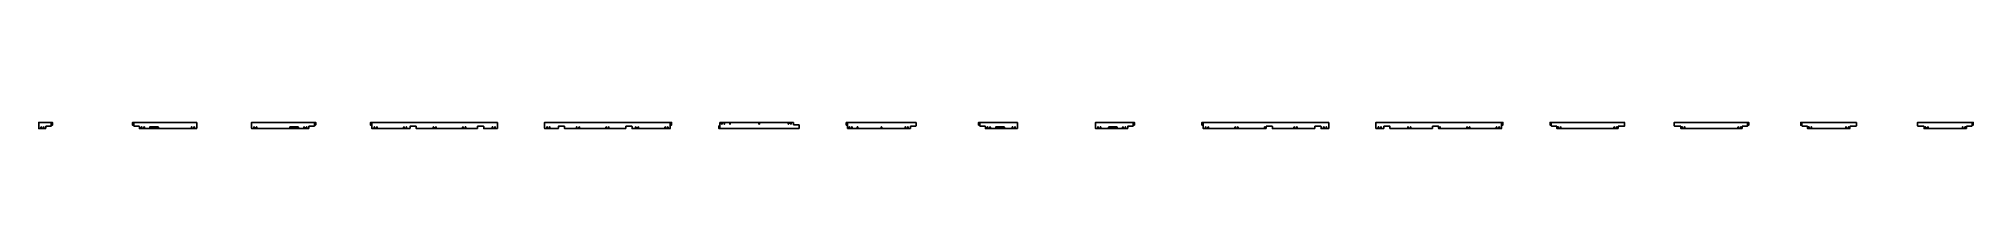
# Model space of a CAD drawing. Header units: inches. Extents: x -1146 to 223752, y 26431 to 27942.
# Drawn here: x 110322 to 141112, y 26611 to 26711 of the extents above; entities that cross this region are included whole.
import ezdxf

# ---------------------------------------------------------------- set-up
doc = ezdxf.new("R2010")
doc.units = ezdxf.units.IN
doc.header["$LTSCALE"] = 0.194989
doc.linetypes.add('CENTER', pattern=[50.8, 31.75, -6.35, 6.35, -6.35])
doc.layers.add('可见 (ISO)', color=7, linetype='Continuous', lineweight=25)
doc.layers.add('折弯线', color=1, linetype='CENTER')

msp = doc.modelspace()

# ---------------------------------------------------------------- linework, layer by layer
at = {"layer": '可见 (ISO)'}
for p, q in [((110322, 26706), (110322, 26616)), ((110521, 26711), (110327, 26711)), ((110327, 26611), (110429, 26611)), ((110357, 26636), (110357, 26631)), ((110366, 26631), (110366, 26636)), ((110397, 26636), (110397, 26631)), ((110406, 26631), (110406, 26636)), ((110434, 26645), (110434, 26616)), ((110517, 26650), (110439, 26650)), ((110521, 26711), (110522, 26711)), ((110521, 26666), (110521, 26666)), ((110521, 26666), (110521, 26665)), ((110522, 26666), (110521, 26666)), ((110521, 26665), (110522, 26665)), ((110537, 26711), (110522, 26711)), ((110522, 26666), (110537, 26666)), ((110522, 26655), (110522, 26665)), ((110542, 26671), (110542, 26706)), ((111816, 26671), (111816, 26706)), ((111821, 26711), (111835, 26711)), ((111835, 26666), (111821, 26666)), ((111836, 26711), (111835, 26711)), ((111835, 26666), (111836, 26666)), ((111836, 26711), (112280, 26711)), ((111836, 26666), (111837, 26666)), ((111836, 26655), (111836, 26665)), ((111837, 26665), (111836, 26665)), ((111837, 26666), (111837, 26665)), ((111841, 26650), (111919, 26650)), ((111924, 26645), (111924, 26616)), ((112280, 26611), (111929, 26611)), ((111955, 26631), (111955, 26636)), ((111964, 26636), (111964, 26631)), ((111995, 26631), (111995, 26636)), ((112004, 26636), (112004, 26631)), ((112093, 26638), (112223, 26638)), ((112223, 26628), (112093, 26628)), ((112280, 26711), (112691, 26711)), ((112280, 26611), (112691, 26611)), ((112691, 26711), (112831, 26711)), ((112831, 26611), (112691, 26611)), ((112751, 26631), (112751, 26636)), ((112760, 26636), (112760, 26631)), ((112791, 26631), (112791, 26636)), ((112800, 26636), (112800, 26631)), ((112836, 26706), (112836, 26616)), ((113710, 26706), (113710, 26616)), ((113854, 26711), (113715, 26711)), ((113715, 26611), (113854, 26611)), ((113745, 26636), (113745, 26631)), ((113754, 26631), (113754, 26636)), ((113785, 26636), (113785, 26631)), ((113794, 26631), (113794, 26636)), ((114265, 26711), (113854, 26711)), ((114265, 26611), (113854, 26611)), ((114709, 26711), (114265, 26711)), ((114265, 26611), (114617, 26611)), ((114452, 26638), (114322, 26638)), ((114322, 26628), (114452, 26628)), ((114541, 26636), (114541, 26631)), ((114550, 26631), (114550, 26636)), ((114581, 26636), (114581, 26631)), ((114590, 26631), (114590, 26636)), ((114622, 26645), (114622, 26616)), ((114705, 26650), (114627, 26650)), ((114709, 26711), (114710, 26711)), ((114709, 26666), (114709, 26666)), ((114709, 26666), (114709, 26665)), ((114710, 26666), (114709, 26666)), ((114709, 26665), (114710, 26665)), ((114725, 26711), (114710, 26711)), ((114710, 26666), (114725, 26666)), ((114710, 26655), (114710, 26665)), ((114730, 26671), (114730, 26706)), ((115604, 26671), (115604, 26706)), ((115609, 26711), (115623, 26711)), ((115623, 26666), (115609, 26666)), ((115624, 26711), (115623, 26711)), ((115623, 26666), (115624, 26666)), ((115624, 26711), (115745, 26711)), ((115624, 26666), (115625, 26666)), ((115624, 26616), (115624, 26665)), ((115625, 26665), (115624, 26665)), ((115625, 26666), (115625, 26665)), ((115745, 26611), (115629, 26611)), ((115659, 26631), (115659, 26636)), ((115668, 26636), (115668, 26631)), ((115699, 26631), (115699, 26636)), ((115708, 26636), (115708, 26631)), ((115745, 26711), (116049, 26711)), ((115745, 26611), (116049, 26611)), ((116049, 26711), (116377, 26711)), ((116227, 26611), (116049, 26611)), ((116129, 26631), (116129, 26636)), ((116138, 26636), (116138, 26631)), ((116169, 26631), (116169, 26636)), ((116178, 26636), (116178, 26631)), ((116232, 26616), (116232, 26645)), ((116237, 26650), (116325, 26650)), ((116330, 26645), (116330, 26616)), ((116377, 26611), (116335, 26611)), ((116377, 26711), (116538, 26711)), ((116377, 26611), (116538, 26611)), ((116538, 26711), (116723, 26711)), ((116723, 26611), (116538, 26611)), ((116599, 26631), (116599, 26636)), ((116608, 26636), (116608, 26631)), ((116639, 26631), (116639, 26636)), ((116648, 26636), (116648, 26631)), ((116723, 26711), (117004, 26711)), ((116723, 26611), (117004, 26611)), ((117004, 26711), (117619, 26711)), ((117301, 26611), (117004, 26611)), ((117069, 26631), (117069, 26636)), ((117078, 26636), (117078, 26631)), ((117109, 26631), (117109, 26636)), ((117118, 26636), (117118, 26631)), ((117306, 26616), (117306, 26645)), ((117311, 26650), (117399, 26650)), ((117404, 26645), (117404, 26616)), ((117619, 26611), (117409, 26611)), ((117539, 26631), (117539, 26636)), ((117548, 26636), (117548, 26631)), ((117579, 26631), (117579, 26636)), ((117588, 26636), (117588, 26631)), ((117624, 26706), (117624, 26616)), ((118374, 26706), (118374, 26616)), ((118994, 26711), (118379, 26711)), ((118379, 26611), (118588, 26611)), ((118409, 26636), (118409, 26631)), ((118418, 26631), (118418, 26636)), ((118449, 26636), (118449, 26631)), ((118458, 26631), (118458, 26636)), ((118593, 26645), (118593, 26616)), ((118686, 26650), (118598, 26650)), ((118691, 26616), (118691, 26645)), ((118696, 26611), (118994, 26611)), ((118879, 26636), (118879, 26631)), ((118888, 26631), (118888, 26636)), ((118919, 26636), (118919, 26631)), ((118928, 26631), (118928, 26636)), ((119275, 26711), (118994, 26711)), ((119275, 26611), (118994, 26611)), ((119459, 26711), (119275, 26711)), ((119275, 26611), (119459, 26611)), ((119349, 26636), (119349, 26631)), ((119358, 26631), (119358, 26636)), ((119389, 26636), (119389, 26631)), ((119398, 26631), (119398, 26636)), ((119620, 26711), (119459, 26711)), ((119620, 26611), (119459, 26611)), ((119949, 26711), (119620, 26711)), ((119620, 26611), (119662, 26611)), ((119667, 26645), (119667, 26616)), ((119760, 26650), (119672, 26650)), ((119765, 26616), (119765, 26645)), ((119770, 26611), (119949, 26611)), ((119819, 26636), (119819, 26631)), ((119828, 26631), (119828, 26636)), ((119859, 26636), (119859, 26631)), ((119868, 26631), (119868, 26636)), ((120253, 26711), (119949, 26711)), ((120253, 26611), (119949, 26611)), ((120373, 26711), (120253, 26711)), ((120253, 26611), (120369, 26611)), ((120289, 26636), (120289, 26631)), ((120298, 26631), (120298, 26636)), ((120329, 26636), (120329, 26631)), ((120338, 26631), (120338, 26636)), ((120373, 26711), (120374, 26711)), ((120373, 26666), (120373, 26666)), ((120373, 26666), (120373, 26665)), ((120374, 26666), (120373, 26666)), ((120373, 26665), (120374, 26665)), ((120389, 26711), (120374, 26711)), ((120374, 26666), (120389, 26666)), ((120374, 26616), (120374, 26665)), ((120394, 26671), (120394, 26706)), ((125280, 26671), (125280, 26706)), ((125285, 26711), (125299, 26711)), ((125299, 26666), (125285, 26666)), ((125300, 26711), (125299, 26711)), ((125299, 26666), (125300, 26666)), ((125300, 26711), (125895, 26711)), ((125300, 26666), (125301, 26666)), ((125300, 26655), (125300, 26665)), ((125301, 26665), (125300, 26665)), ((125301, 26666), (125301, 26665)), ((125305, 26650), (125383, 26650)), ((125388, 26645), (125388, 26616)), ((125895, 26611), (125393, 26611)), ((125419, 26631), (125419, 26636)), ((125428, 26636), (125428, 26631)), ((125459, 26631), (125459, 26636)), ((125468, 26636), (125468, 26631)), ((125557, 26638), (125687, 26638)), ((125687, 26628), (125557, 26628)), ((125815, 26631), (125815, 26636)), ((125824, 26636), (125824, 26631)), ((125855, 26631), (125855, 26636)), ((125864, 26636), (125864, 26631)), ((125900, 26706), (125900, 26616)), ((127141, 26706), (127141, 26616)), ((127740, 26711), (127146, 26711)), ((127146, 26611), (127648, 26611)), ((127176, 26636), (127176, 26631)), ((127185, 26631), (127185, 26636)), ((127216, 26636), (127216, 26631)), ((127225, 26631), (127225, 26636)), ((127483, 26638), (127353, 26638)), ((127353, 26628), (127483, 26628)), ((127572, 26636), (127572, 26631)), ((127581, 26631), (127581, 26636)), ((127612, 26636), (127612, 26631)), ((127621, 26631), (127621, 26636)), ((127653, 26645), (127653, 26616)), ((127736, 26650), (127658, 26650)), ((127740, 26711), (127741, 26711)), ((127740, 26666), (127740, 26666)), ((127740, 26666), (127740, 26665)), ((127741, 26666), (127740, 26666)), ((127740, 26665), (127741, 26665)), ((127756, 26711), (127741, 26711)), ((127741, 26666), (127756, 26666)), ((127741, 26655), (127741, 26665)), ((127761, 26671), (127761, 26706)), ((128835, 26671), (128835, 26706)), ((128840, 26711), (128854, 26711)), ((128854, 26666), (128840, 26666)), ((128856, 26711), (128854, 26711)), ((128854, 26666), (128856, 26666)), ((128855, 26616), (128855, 26665)), ((128856, 26665), (128855, 26665)), ((128856, 26711), (128982, 26711)), ((128856, 26666), (128856, 26666)), ((128856, 26666), (128856, 26665)), ((128982, 26611), (128860, 26611)), ((128890, 26631), (128890, 26636)), ((128899, 26636), (128899, 26631)), ((128930, 26631), (128930, 26636)), ((128939, 26636), (128939, 26631)), ((128982, 26711), (129294, 26711)), ((128982, 26611), (129294, 26611)), ((129294, 26711), (129464, 26711)), ((129464, 26611), (129294, 26611)), ((129360, 26631), (129360, 26636)), ((129369, 26636), (129369, 26631)), ((129400, 26631), (129400, 26636)), ((129409, 26636), (129409, 26631)), ((129464, 26711), (129773, 26711)), ((129464, 26611), (129773, 26611)), ((129773, 26711), (130000, 26711)), ((129853, 26611), (129773, 26611)), ((129830, 26631), (129830, 26636)), ((129839, 26636), (129839, 26631)), ((129858, 26616), (129858, 26645)), ((129863, 26650), (129951, 26650)), ((129956, 26645), (129956, 26616)), ((130000, 26611), (129961, 26611)), ((130000, 26711), (130252, 26711)), ((130000, 26611), (130252, 26611)), ((130252, 26711), (130394, 26711)), ((130394, 26611), (130252, 26611)), ((130300, 26631), (130300, 26636)), ((130309, 26636), (130309, 26631)), ((130340, 26631), (130340, 26636)), ((130349, 26636), (130349, 26631)), ((130394, 26711), (130580, 26711)), ((130394, 26611), (130580, 26611)), ((130580, 26711), (130850, 26711)), ((130627, 26611), (130580, 26611)), ((130632, 26616), (130632, 26645)), ((130637, 26650), (130725, 26650)), ((130730, 26645), (130730, 26616)), ((130850, 26611), (130735, 26611)), ((130770, 26631), (130770, 26636)), ((130779, 26636), (130779, 26631)), ((130810, 26631), (130810, 26636)), ((130819, 26636), (130819, 26631)), ((130855, 26706), (130855, 26616)), ((131605, 26706), (131605, 26616)), ((131880, 26711), (131610, 26711)), ((131610, 26611), (131725, 26611)), ((131640, 26636), (131640, 26631)), ((131649, 26631), (131649, 26636)), ((131680, 26636), (131680, 26631)), ((131689, 26631), (131689, 26636)), ((131730, 26645), (131730, 26616)), ((131823, 26650), (131735, 26650)), ((131828, 26616), (131828, 26645)), ((131833, 26611), (131880, 26611)), ((132066, 26711), (131880, 26711)), ((132066, 26611), (131880, 26611)), ((132208, 26711), (132066, 26711)), ((132066, 26611), (132208, 26611)), ((132110, 26636), (132110, 26631)), ((132119, 26631), (132119, 26636)), ((132150, 26636), (132150, 26631)), ((132159, 26631), (132159, 26636)), ((132460, 26711), (132208, 26711)), ((132460, 26611), (132208, 26611)), ((132687, 26711), (132460, 26711)), ((132460, 26611), (132499, 26611)), ((132504, 26645), (132504, 26616)), ((132597, 26650), (132509, 26650)), ((132602, 26616), (132602, 26645)), ((132607, 26611), (132687, 26611)), ((132620, 26636), (132620, 26631)), ((132629, 26631), (132629, 26636)), ((132996, 26711), (132687, 26711)), ((132996, 26611), (132687, 26611)), ((133166, 26711), (132996, 26711)), ((132996, 26611), (133166, 26611)), ((133050, 26636), (133050, 26631)), ((133059, 26631), (133059, 26636)), ((133090, 26636), (133090, 26631)), ((133099, 26631), (133099, 26636)), ((133478, 26711), (133166, 26711)), ((133478, 26611), (133166, 26611)), ((133604, 26711), (133478, 26711)), ((133478, 26611), (133600, 26611)), ((133520, 26636), (133520, 26631)), ((133529, 26631), (133529, 26636)), ((133560, 26636), (133560, 26631)), ((133569, 26631), (133569, 26636)), ((133604, 26711), (133606, 26711)), ((133604, 26666), (133604, 26666)), ((133604, 26666), (133604, 26665)), ((133606, 26666), (133604, 26666)), ((133604, 26665), (133605, 26665)), ((133605, 26616), (133605, 26665)), ((133620, 26711), (133606, 26711)), ((133606, 26666), (133620, 26666)), ((133625, 26671), (133625, 26706)), ((134375, 26671), (134375, 26706)), ((134380, 26711), (134394, 26711)), ((134394, 26666), (134380, 26666)), ((134396, 26711), (134394, 26711)), ((134394, 26666), (134396, 26666)), ((134395, 26655), (134395, 26665)), ((134396, 26665), (134395, 26665)), ((134396, 26711), (134651, 26711)), ((134396, 26666), (134396, 26666)), ((134396, 26666), (134396, 26665)), ((134400, 26650), (134478, 26650)), ((134483, 26645), (134483, 26616)), ((134651, 26611), (134488, 26611)), ((134500, 26631), (134500, 26636)), ((134509, 26636), (134509, 26631)), ((134540, 26631), (134540, 26636)), ((134549, 26636), (134549, 26631)), ((134651, 26711), (135305, 26711)), ((134651, 26611), (135305, 26611)), ((135305, 26711), (135557, 26711)), ((135454, 26611), (135305, 26611)), ((135392, 26631), (135392, 26636)), ((135401, 26636), (135401, 26631)), ((135432, 26631), (135432, 26636)), ((135441, 26636), (135441, 26631)), ((135459, 26616), (135459, 26645)), ((135464, 26650), (135557, 26650)), ((135562, 26706), (135562, 26655)), ((136353, 26706), (136353, 26655)), ((136610, 26711), (136358, 26711)), ((136451, 26650), (136358, 26650)), ((136456, 26616), (136456, 26645)), ((136461, 26611), (136610, 26611)), ((136473, 26636), (136473, 26631)), ((136482, 26631), (136482, 26636)), ((136513, 26636), (136513, 26631)), ((136522, 26631), (136522, 26636)), ((137264, 26711), (136610, 26711)), ((137264, 26611), (136610, 26611)), ((137519, 26711), (137264, 26711)), ((137264, 26611), (137427, 26611)), ((137365, 26636), (137365, 26631)), ((137374, 26631), (137374, 26636)), ((137405, 26636), (137405, 26631)), ((137414, 26631), (137414, 26636)), ((137432, 26645), (137432, 26616)), ((137515, 26650), (137437, 26650)), ((137519, 26711), (137520, 26711)), ((137519, 26666), (137519, 26666)), ((137519, 26666), (137519, 26665)), ((137520, 26666), (137519, 26666)), ((137519, 26665), (137520, 26665)), ((137535, 26711), (137520, 26711)), ((137520, 26666), (137535, 26666)), ((137520, 26655), (137520, 26665)), ((137540, 26671), (137540, 26706)), ((138364, 26671), (138364, 26706)), ((138369, 26711), (138383, 26711)), ((138383, 26666), (138369, 26666)), ((138384, 26711), (138383, 26711)), ((138383, 26666), (138384, 26666)), ((138384, 26711), (138613, 26711)), ((138384, 26666), (138385, 26666)), ((138384, 26655), (138384, 26665)), ((138385, 26665), (138384, 26665)), ((138385, 26666), (138385, 26665)), ((138389, 26650), (138467, 26650)), ((138472, 26645), (138472, 26616)), ((138613, 26611), (138477, 26611)), ((138489, 26631), (138489, 26636)), ((138498, 26636), (138498, 26631)), ((138529, 26631), (138529, 26636)), ((138538, 26636), (138538, 26631)), ((138613, 26711), (138997, 26711)), ((138613, 26611), (138997, 26611)), ((138997, 26711), (139246, 26711)), ((139143, 26611), (138997, 26611)), ((139081, 26631), (139081, 26636)), ((139090, 26636), (139090, 26631)), ((139121, 26631), (139121, 26636)), ((139130, 26636), (139130, 26631)), ((139148, 26616), (139148, 26645)), ((139153, 26650), (139246, 26650)), ((139251, 26706), (139251, 26655)), ((140225, 26706), (140225, 26655)), ((140478, 26711), (140230, 26711)), ((140323, 26650), (140230, 26650)), ((140328, 26616), (140328, 26645)), ((140333, 26611), (140478, 26611)), ((140345, 26636), (140345, 26631)), ((140354, 26631), (140354, 26636)), ((140385, 26636), (140385, 26631)), ((140394, 26631), (140394, 26636)), ((140862, 26711), (140478, 26711)), ((140862, 26611), (140478, 26611)), ((141091, 26711), (140862, 26711)), ((140862, 26611), (140999, 26611)), ((140937, 26636), (140937, 26631)), ((140946, 26631), (140946, 26636)), ((140977, 26636), (140977, 26631)), ((140986, 26631), (140986, 26636)), ((141004, 26645), (141004, 26616)), ((141087, 26650), (141009, 26650)), ((141091, 26711), (141092, 26711)), ((141091, 26666), (141091, 26666)), ((141091, 26666), (141091, 26665)), ((141092, 26666), (141091, 26666)), ((141091, 26665), (141092, 26665)), ((141107, 26711), (141092, 26711)), ((141092, 26666), (141107, 26666)), ((141092, 26655), (141092, 26665)), ((141112, 26671), (141112, 26706))]:
    msp.add_line(p, q, dxfattribs=at)
for points in [[(110537, 26711), (110537, 26711), (110538, 26711), (110538, 26710), (110539, 26710), (110539, 26710), (110539, 26710), (110540, 26710), (110540, 26709), (110540, 26709), (110541, 26708), (110541, 26708), (110541, 26708), (110541, 26707), (110542, 26707), (110542, 26706), (110542, 26706)], [(110542, 26671), (110542, 26670), (110542, 26670), (110541, 26669), (110541, 26669), (110541, 26668), (110541, 26668), (110540, 26668), (110540, 26667), (110540, 26667), (110539, 26667), (110539, 26666), (110539, 26666), (110538, 26666), (110538, 26666), (110537, 26666), (110537, 26666)], [(111821, 26711), (111820, 26711), (111820, 26711), (111819, 26710), (111819, 26710), (111818, 26710), (111818, 26710), (111817, 26710), (111817, 26709), (111817, 26709), (111816, 26708), (111816, 26708), (111816, 26708), (111816, 26707), (111816, 26707), (111816, 26706), (111816, 26706)], [(111816, 26671), (111816, 26670), (111816, 26670), (111816, 26669), (111816, 26669), (111816, 26668), (111816, 26668), (111817, 26668), (111817, 26667), (111817, 26667), (111818, 26667), (111818, 26666), (111819, 26666), (111819, 26666), (111820, 26666), (111820, 26666), (111821, 26666)], [(114725, 26711), (114725, 26711), (114726, 26711), (114726, 26710), (114727, 26710), (114727, 26710), (114727, 26710), (114728, 26710), (114728, 26709), (114729, 26709), (114729, 26708), (114729, 26708), (114729, 26708), (114729, 26707), (114730, 26707), (114730, 26706), (114730, 26706)], [(114730, 26671), (114730, 26670), (114730, 26670), (114729, 26669), (114729, 26669), (114729, 26668), (114729, 26668), (114729, 26668), (114728, 26667), (114728, 26667), (114727, 26667), (114727, 26666), (114727, 26666), (114726, 26666), (114726, 26666), (114725, 26666), (114725, 26666)], [(115609, 26711), (115608, 26711), (115608, 26711), (115607, 26710), (115607, 26710), (115606, 26710), (115606, 26710), (115606, 26710), (115605, 26709), (115605, 26709), (115605, 26708), (115604, 26708), (115604, 26708), (115604, 26707), (115604, 26707), (115604, 26706), (115604, 26706)], [(115604, 26671), (115604, 26670), (115604, 26670), (115604, 26669), (115604, 26669), (115604, 26668), (115605, 26668), (115605, 26668), (115605, 26667), (115606, 26667), (115606, 26667), (115606, 26666), (115607, 26666), (115607, 26666), (115608, 26666), (115608, 26666), (115609, 26666)], [(120389, 26711), (120389, 26711), (120390, 26711), (120390, 26710), (120391, 26710), (120391, 26710), (120392, 26710), (120392, 26710), (120392, 26709), (120393, 26709), (120393, 26708), (120393, 26708), (120393, 26708), (120394, 26707), (120394, 26707), (120394, 26706), (120394, 26706)], [(120394, 26671), (120394, 26670), (120394, 26670), (120394, 26669), (120393, 26669), (120393, 26668), (120393, 26668), (120393, 26668), (120392, 26667), (120392, 26667), (120392, 26667), (120391, 26666), (120391, 26666), (120390, 26666), (120390, 26666), (120389, 26666), (120389, 26666)], [(125285, 26711), (125284, 26711), (125284, 26711), (125283, 26710), (125283, 26710), (125283, 26710), (125282, 26710), (125282, 26710), (125281, 26709), (125281, 26709), (125281, 26708), (125280, 26708), (125280, 26708), (125280, 26707), (125280, 26707), (125280, 26706), (125280, 26706)], [(125280, 26671), (125280, 26670), (125280, 26670), (125280, 26669), (125280, 26669), (125280, 26668), (125281, 26668), (125281, 26668), (125281, 26667), (125282, 26667), (125282, 26667), (125283, 26666), (125283, 26666), (125283, 26666), (125284, 26666), (125284, 26666), (125285, 26666)], [(127756, 26711), (127756, 26711), (127757, 26711), (127757, 26710), (127758, 26710), (127758, 26710), (127759, 26710), (127759, 26710), (127759, 26709), (127760, 26709), (127760, 26708), (127760, 26708), (127761, 26708), (127761, 26707), (127761, 26707), (127761, 26706), (127761, 26706)], [(127761, 26671), (127761, 26670), (127761, 26670), (127761, 26669), (127761, 26669), (127760, 26668), (127760, 26668), (127760, 26668), (127759, 26667), (127759, 26667), (127759, 26667), (127758, 26666), (127758, 26666), (127757, 26666), (127757, 26666), (127756, 26666), (127756, 26666)], [(128840, 26711), (128839, 26711), (128839, 26711), (128839, 26710), (128838, 26710), (128838, 26710), (128837, 26710), (128837, 26710), (128836, 26709), (128836, 26709), (128836, 26708), (128836, 26708), (128835, 26708), (128835, 26707), (128835, 26707), (128835, 26706), (128835, 26706)], [(128835, 26671), (128835, 26670), (128835, 26670), (128835, 26669), (128835, 26669), (128836, 26668), (128836, 26668), (128836, 26668), (128836, 26667), (128837, 26667), (128837, 26667), (128838, 26666), (128838, 26666), (128839, 26666), (128839, 26666), (128839, 26666), (128840, 26666)], [(133620, 26711), (133620, 26711), (133621, 26711), (133621, 26710), (133622, 26710), (133622, 26710), (133623, 26710), (133623, 26710), (133624, 26709), (133624, 26709), (133624, 26708), (133624, 26708), (133625, 26708), (133625, 26707), (133625, 26707), (133625, 26706), (133625, 26706)], [(133625, 26671), (133625, 26670), (133625, 26670), (133625, 26669), (133625, 26669), (133624, 26668), (133624, 26668), (133624, 26668), (133624, 26667), (133623, 26667), (133623, 26667), (133622, 26666), (133622, 26666), (133621, 26666), (133621, 26666), (133620, 26666), (133620, 26666)], [(134380, 26711), (134379, 26711), (134379, 26711), (134379, 26710), (134378, 26710), (134378, 26710), (134377, 26710), (134377, 26710), (134376, 26709), (134376, 26709), (134376, 26708), (134376, 26708), (134375, 26708), (134375, 26707), (134375, 26707), (134375, 26706), (134375, 26706)], [(134375, 26671), (134375, 26670), (134375, 26670), (134375, 26669), (134375, 26669), (134376, 26668), (134376, 26668), (134376, 26668), (134376, 26667), (134377, 26667), (134377, 26667), (134378, 26666), (134378, 26666), (134379, 26666), (134379, 26666), (134379, 26666), (134380, 26666)], [(137535, 26711), (137535, 26711), (137536, 26711), (137536, 26710), (137536, 26710), (137537, 26710), (137537, 26710), (137538, 26710), (137538, 26709), (137538, 26709), (137539, 26708), (137539, 26708), (137539, 26708), (137539, 26707), (137539, 26707), (137540, 26706), (137540, 26706)], [(137540, 26671), (137540, 26670), (137539, 26670), (137539, 26669), (137539, 26669), (137539, 26668), (137539, 26668), (137538, 26668), (137538, 26667), (137538, 26667), (137537, 26667), (137537, 26666), (137536, 26666), (137536, 26666), (137536, 26666), (137535, 26666), (137535, 26666)], [(138369, 26711), (138368, 26711), (138368, 26711), (138367, 26710), (138367, 26710), (138366, 26710), (138366, 26710), (138365, 26710), (138365, 26709), (138365, 26709), (138364, 26708), (138364, 26708), (138364, 26708), (138364, 26707), (138364, 26707), (138364, 26706), (138364, 26706)], [(138364, 26671), (138364, 26670), (138364, 26670), (138364, 26669), (138364, 26669), (138364, 26668), (138364, 26668), (138365, 26668), (138365, 26667), (138365, 26667), (138366, 26667), (138366, 26666), (138367, 26666), (138367, 26666), (138368, 26666), (138368, 26666), (138369, 26666)], [(141107, 26711), (141107, 26711), (141108, 26711), (141108, 26710), (141109, 26710), (141109, 26710), (141109, 26710), (141110, 26710), (141110, 26709), (141110, 26709), (141111, 26708), (141111, 26708), (141111, 26708), (141111, 26707), (141112, 26707), (141112, 26706), (141112, 26706)], [(141112, 26671), (141112, 26670), (141112, 26670), (141111, 26669), (141111, 26669), (141111, 26668), (141111, 26668), (141110, 26668), (141110, 26667), (141110, 26667), (141109, 26667), (141109, 26666), (141109, 26666), (141108, 26666), (141108, 26666), (141107, 26666), (141107, 26666)]]:
    msp.add_lwpolyline(points, dxfattribs=at)
for points in [[(121144, 26616, 0.414214), (121149, 26611), (122418, 26611, 0.414214), (122423, 26616), (122423, 26667, 0.414214), (122418, 26672), (122340, 26672, -0.414214), (122335, 26677), (122335, 26706, 0.414214), (122330, 26711), (121169, 26711, 0.414214), (121164, 26706), (121164, 26657), (121165, 26657), (121165, 26656), (121149, 26656, 0.414214), (121144, 26651)], [(121198, 26686), (121198, 26691, 1), (121189, 26691), (121189, 26686, 1)], [(121238, 26686), (121238, 26691, 1), (121229, 26691), (121229, 26686, 1)], [(121328, 26686), (121328, 26691, 1), (121319, 26691), (121319, 26686, 1)], [(121793, 26686), (121793, 26691, 1), (121784, 26691), (121784, 26686, 1)], [(122258, 26686), (122258, 26691, 1), (122249, 26691), (122249, 26686, 1)], [(122298, 26686), (122298, 26691, 1), (122289, 26691), (122289, 26686, 1)], [(123173, 26706, -0.414214), (123178, 26711), (124280, 26711, -0.414214), (124285, 26706), (124285, 26655, -0.414214), (124280, 26650), (124202, 26650, 0.414214), (124197, 26645), (124197, 26616, -0.414214), (124192, 26611), (123198, 26611, -0.414214), (123193, 26616), (123193, 26665), (123194, 26665), (123194, 26666), (123178, 26666, -0.414214), (123173, 26671)], [(123228, 26636), (123228, 26631, -1), (123219, 26631), (123219, 26636, -1)], [(123268, 26636), (123268, 26631, -1), (123259, 26631), (123259, 26636, -1)], [(123358, 26636), (123358, 26631, -1), (123349, 26631), (123349, 26636, -1)], [(123738, 26636), (123738, 26631, -1), (123729, 26631), (123729, 26636, -1)], [(124119, 26636), (124119, 26631, -1), (124110, 26631), (124110, 26636, -1)], [(124159, 26636), (124159, 26631, -1), (124150, 26631), (124150, 26636, -1)]]:
    msp.add_lwpolyline(points, format="xyb", close=True, dxfattribs=at)
for centre, radius, start, end in [((110327, 26706), 5, 90, 180), ((110327, 26616), 5, 180, -90), ((110362, 26636), 4.5, 0, 180), ((110362, 26631), 4.5, 180, 0), ((110402, 26636), 4.5, 0, 180), ((110402, 26631), 4.5, 180, 0), ((110429, 26616), 5, -90, 0), ((110439, 26645), 5, 90, 180), ((110517, 26655), 5, -90, 0), ((111841, 26655), 5, 180, -90), ((111919, 26645), 5, 0, 90), ((111929, 26616), 5, 180, -90), ((111960, 26636), 4.5, 0, 180), ((111960, 26631), 4.5, 180, 0), ((112000, 26636), 4.5, 0, 180), ((112000, 26631), 4.5, 180, 0), ((112093, 26633), 5, 90, -90), ((112223, 26633), 5, -90, 90), ((112756, 26636), 4.5, 0, 180), ((112756, 26631), 4.5, 180, 0), ((112796, 26636), 4.5, 0, 180), ((112796, 26631), 4.5, 180, 0), ((112831, 26706), 5, 0, 90), ((112831, 26616), 5, -90, 0), ((113715, 26706), 5, 90, 180), ((113715, 26616), 5, 180, -90), ((113750, 26636), 4.5, 0, 180), ((113750, 26631), 4.5, 180, 0), ((113790, 26636), 4.5, 0, 180), ((113790, 26631), 4.5, 180, 0), ((114322, 26633), 5, 90, -90), ((114452, 26633), 5, -90, 90), ((114546, 26636), 4.5, 0, 180), ((114546, 26631), 4.5, 180, 0), ((114586, 26636), 4.5, 0, 180), ((114586, 26631), 4.5, 180, 0), ((114617, 26616), 5, -90, 0), ((114627, 26645), 5, 90, 180), ((114705, 26655), 5, -90, 0), ((115629, 26616), 5, 180, -90), ((115664, 26636), 4.5, 0, 180), ((115664, 26631), 4.5, 180, 0), ((115704, 26636), 4.5, 0, 180), ((115704, 26631), 4.5, 180, 0), ((116134, 26636), 4.5, 0, 180), ((116134, 26631), 4.5, 180, 0), ((116174, 26636), 4.5, 0, 180), ((116174, 26631), 4.5, 180, 0), ((116227, 26616), 5, -90, 0), ((116237, 26645), 5, 90, 180), ((116325, 26645), 5, 0, 90), ((116335, 26616), 5, 180, -90), ((116604, 26636), 4.5, 0, 180), ((116604, 26631), 4.5, 180, 0), ((116644, 26636), 4.5, 0, 180), ((116644, 26631), 4.5, 180, 0), ((117074, 26636), 4.5, 0, 180), ((117074, 26631), 4.5, 180, 0), ((117114, 26636), 4.5, 0, 180), ((117114, 26631), 4.5, 180, 0), ((117301, 26616), 5, -90, 0), ((117311, 26645), 5, 90, 180), ((117399, 26645), 5, 0, 90), ((117409, 26616), 5, 180, -90), ((117544, 26636), 4.5, 0, 180), ((117544, 26631), 4.5, 180, 0), ((117584, 26636), 4.5, 0, 180), ((117584, 26631), 4.5, 180, 0), ((117619, 26706), 5, 0, 90), ((117619, 26616), 5, -90, 0), ((118379, 26706), 5, 90, 180), ((118379, 26616), 5, 180, -90), ((118414, 26636), 4.5, 0, 180), ((118414, 26631), 4.5, 180, 0), ((118454, 26636), 4.5, 0, 180), ((118454, 26631), 4.5, 180, 0), ((118588, 26616), 5, -90, 0), ((118598, 26645), 5, 90, 180), ((118686, 26645), 5, 0, 90), ((118696, 26616), 5, 180, -90), ((118884, 26636), 4.5, 0, 180), ((118884, 26631), 4.5, 180, 0), ((118924, 26636), 4.5, 0, 180), ((118924, 26631), 4.5, 180, 0), ((119354, 26636), 4.5, 0, 180), ((119354, 26631), 4.5, 180, 0), ((119394, 26636), 4.5, 0, 180), ((119394, 26631), 4.5, 180, 0), ((119662, 26616), 5, -90, 0), ((119672, 26645), 5, 90, 180), ((119760, 26645), 5, 0, 90), ((119770, 26616), 5, 180, -90), ((119824, 26636), 4.5, 0, 180), ((119824, 26631), 4.5, 180, 0), ((119864, 26636), 4.5, 0, 180), ((119864, 26631), 4.5, 180, 0), ((120294, 26636), 4.5, 0, 180), ((120294, 26631), 4.5, 180, 0), ((120334, 26636), 4.5, 0, 180), ((120334, 26631), 4.5, 180, 0), ((120369, 26616), 5, -90, 0), ((125305, 26655), 5, 180, -90), ((125383, 26645), 5, 0, 90), ((125393, 26616), 5, 180, -90), ((125424, 26636), 4.5, 0, 180), ((125424, 26631), 4.5, 180, 0), ((125464, 26636), 4.5, 0, 180), ((125464, 26631), 4.5, 180, 0), ((125557, 26633), 5, 90, -90), ((125687, 26633), 5, -90, 90), ((125820, 26636), 4.5, 0, 180), ((125820, 26631), 4.5, 180, 0), ((125860, 26636), 4.5, 0, 180), ((125860, 26631), 4.5, 180, 0), ((125895, 26706), 5, 0, 90), ((125895, 26616), 5, -90, 0), ((127146, 26706), 5, 90, 180), ((127146, 26616), 5, 180, -90), ((127181, 26636), 4.5, 0, 180), ((127181, 26631), 4.5, 180, 0), ((127221, 26636), 4.5, 0, 180), ((127221, 26631), 4.5, 180, 0), ((127353, 26633), 5, 90, -90), ((127483, 26633), 5, -90, 90), ((127577, 26636), 4.5, 0, 180), ((127577, 26631), 4.5, 180, 0), ((127617, 26636), 4.5, 0, 180), ((127617, 26631), 4.5, 180, 0), ((127648, 26616), 5, -90, 0), ((127658, 26645), 5, 90, 180), ((127736, 26655), 5, -90, 0), ((128860, 26616), 5, 180, -90), ((128895, 26636), 4.5, 0, 180), ((128895, 26631), 4.5, 180, 0), ((128935, 26636), 4.5, 0, 180), ((128935, 26631), 4.5, 180, 0), ((129365, 26636), 4.5, 0, 180), ((129365, 26631), 4.5, 180, 0), ((129405, 26636), 4.5, 0, 180), ((129405, 26631), 4.5, 180, 0), ((129835, 26636), 4.5, 0, 180), ((129835, 26631), 4.5, 180, 0), ((129853, 26616), 5, -90, 0), ((129863, 26645), 5, 90, 180), ((129951, 26645), 5, 0, 90), ((129961, 26616), 5, 180, -90), ((130305, 26636), 4.5, 0, 180), ((130305, 26631), 4.5, 180, 0), ((130345, 26636), 4.5, 0, 180), ((130345, 26631), 4.5, 180, 0), ((130627, 26616), 5, -90, 0), ((130637, 26645), 5, 90, 180), ((130725, 26645), 5, 0, 90), ((130735, 26616), 5, 180, -90), ((130775, 26636), 4.5, 0, 180), ((130775, 26631), 4.5, 180, 0), ((130815, 26636), 4.5, 0, 180), ((130815, 26631), 4.5, 180, 0), ((130850, 26706), 5, 0, 90), ((130850, 26616), 5, -90, 0), ((131610, 26706), 5, 90, 180), ((131610, 26616), 5, 180, -90), ((131645, 26636), 4.5, 0, 180), ((131645, 26631), 4.5, 180, 0), ((131685, 26636), 4.5, 0, 180), ((131685, 26631), 4.5, 180, 0), ((131725, 26616), 5, -90, 0), ((131735, 26645), 5, 90, 180), ((131823, 26645), 5, 0, 90), ((131833, 26616), 5, 180, -90), ((132115, 26636), 4.5, 0, 180), ((132115, 26631), 4.5, 180, 0), ((132155, 26636), 4.5, 0, 180), ((132155, 26631), 4.5, 180, 0), ((132499, 26616), 5, -90, 0), ((132509, 26645), 5, 90, 180), ((132597, 26645), 5, 0, 90), ((132607, 26616), 5, 180, -90), ((132625, 26636), 4.5, 0, 180), ((132625, 26631), 4.5, 180, 0), ((133055, 26636), 4.5, 0, 180), ((133055, 26631), 4.5, 180, 0), ((133095, 26636), 4.5, 0, 180), ((133095, 26631), 4.5, 180, 0), ((133525, 26636), 4.5, 0, 180), ((133525, 26631), 4.5, 180, 0), ((133565, 26636), 4.5, 0, 180), ((133565, 26631), 4.5, 180, 0), ((133600, 26616), 5, -90, 0), ((134400, 26655), 5, 180, -90), ((134478, 26645), 5, 0, 90), ((134488, 26616), 5, 180, -90), ((134505, 26636), 4.5, 0, 180), ((134505, 26631), 4.5, 180, 0), ((134545, 26636), 4.5, 0, 180), ((134545, 26631), 4.5, 180, 0), ((135397, 26636), 4.5, 0, 180), ((135397, 26631), 4.5, 180, 0), ((135437, 26636), 4.5, 0, 180), ((135437, 26631), 4.5, 180, 0), ((135454, 26616), 5, -90, 0), ((135464, 26645), 5, 90, 180), ((135557, 26706), 5, 0, 90), ((135557, 26655), 5, -90, 0), ((136358, 26706), 5, 90, 180), ((136358, 26655), 5, 180, -90), ((136451, 26645), 5, 0, 90), ((136461, 26616), 5, 180, -90), ((136478, 26636), 4.5, 0, 180), ((136478, 26631), 4.5, 180, 0), ((136518, 26636), 4.5, 0, 180), ((136518, 26631), 4.5, 180, 0), ((137370, 26636), 4.5, 0, 180), ((137370, 26631), 4.5, 180, 0), ((137410, 26636), 4.5, 0, 180), ((137410, 26631), 4.5, 180, 0), ((137427, 26616), 5, -90, 0), ((137437, 26645), 5, 90, 180), ((137515, 26655), 5, -90, 0), ((138389, 26655), 5, 180, -90), ((138467, 26645), 5, 0, 90), ((138477, 26616), 5, 180, -90), ((138494, 26636), 4.5, 0, 180), ((138494, 26631), 4.5, 180, 0), ((138534, 26636), 4.5, 0, 180), ((138534, 26631), 4.5, 180, 0), ((139086, 26636), 4.5, 0, 180), ((139086, 26631), 4.5, 180, 0), ((139126, 26636), 4.5, 0, 180), ((139126, 26631), 4.5, 180, 0), ((139143, 26616), 5, -90, 0), ((139153, 26645), 5, 90, 180), ((139246, 26706), 5, 0, 90), ((139246, 26655), 5, -90, 0), ((140230, 26706), 5, 90, 180), ((140230, 26655), 5, 180, -90), ((140323, 26645), 5, 0, 90), ((140333, 26616), 5, 180, -90), ((140350, 26636), 4.5, 0, 180), ((140350, 26631), 4.5, 180, 0), ((140390, 26636), 4.5, 0, 180), ((140390, 26631), 4.5, 180, 0), ((140942, 26636), 4.5, 0, 180), ((140942, 26631), 4.5, 180, 0), ((140982, 26636), 4.5, 0, 180), ((140982, 26631), 4.5, 180, 0), ((140999, 26616), 5, -90, 0), ((141009, 26645), 5, 90, 180), ((141087, 26655), 5, -90, 0)]:
    msp.add_arc(centre, radius, start, end, dxfattribs=at)
at = {"layer": '折弯线', "color": 1, "linetype": 'CENTER', "ltscale": 0.5}
for points in [[(110522, 26666), (110522, 26711)], [(111836, 26666), (111836, 26711)], [(114710, 26666), (114710, 26711)], [(115624, 26666), (115624, 26711)], [(120374, 26666), (120374, 26711)], [(121164, 26611), (121164, 26656)], [(123193, 26711), (123193, 26666)], [(125300, 26666), (125300, 26711)], [(127741, 26666), (127741, 26711)], [(128855, 26666), (128855, 26711)], [(133605, 26666), (133605, 26711)], [(134395, 26666), (134395, 26711)], [(137520, 26666), (137520, 26711)], [(138384, 26666), (138384, 26711)], [(141092, 26666), (141092, 26711)]]:
    msp.add_lwpolyline(points, dxfattribs=at)

doc.saveas('drawing.dxf')
